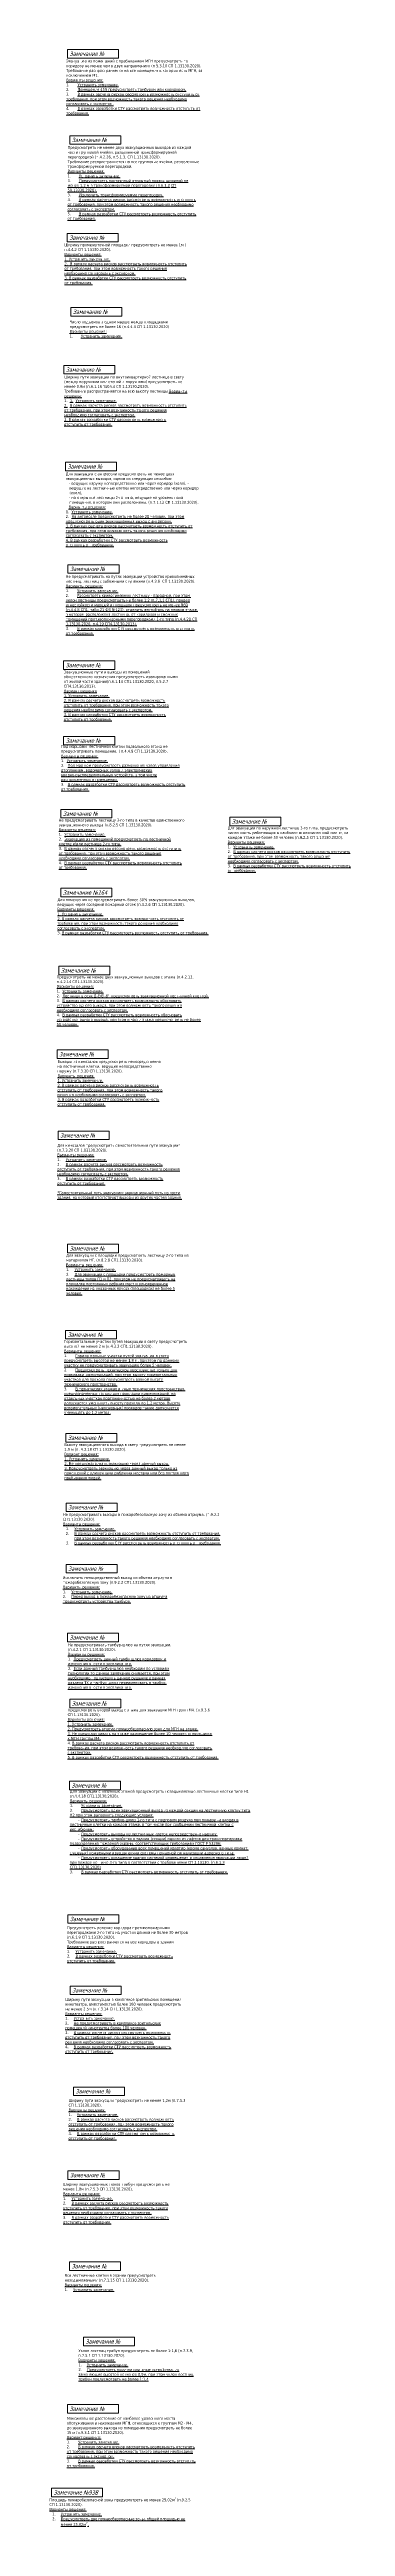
# Model space of a CAD drawing. Header units: millimetres. Extents: x -204396 to 1997851, y -2958255 to 237418.
# Drawn here: x 157019 to 219641, y -2958255 to -2434955 of the extents above; entities that cross this region are included whole.
import ezdxf

# ---------------------------------------------------------------- set-up
doc = ezdxf.new("R2010")
doc.units = ezdxf.units.MM
doc.layers.add('экспертиза', color=1, linetype='Continuous', lineweight=0)
doc.styles.add('ЭКСПЕРТИЗА', font='tahoma.ttf')

msp = doc.modelspace()

# ---------------------------------------------------------------- linework, layer by layer
at = {"layer": 'экспертиза', "lineweight": 0}
for points in [[(160810, -2434955), (171610, -2434955), (171610, -2436755), (160810, -2436755), (160810, -2434955)], [(161300, -2453155), (172100, -2453155), (172100, -2454955), (161300, -2454955), (161300, -2453155)], [(160784, -2473802), (171584, -2473802), (171584, -2475602), (160784, -2475602), (160784, -2473802)], [(161528, -2489456), (172328, -2489456), (172328, -2491256), (161528, -2491256), (161528, -2489456)], [(160034, -2501684), (170834, -2501684), (170834, -2503484), (160034, -2503484), (160034, -2501684)], [(160378, -2522159), (171178, -2522159), (171178, -2523959), (160378, -2523959), (160378, -2522159)], [(160935, -2543790), (171735, -2543790), (171735, -2545590), (160935, -2545590), (160935, -2543790)], [(160010, -2564114), (170810, -2564114), (170810, -2565914), (160010, -2565914), (160010, -2564114)], [(160020, -2580061), (170820, -2580061), (170820, -2581861), (160020, -2581861), (160020, -2580061)], [(159423, -2595498), (170223, -2595498), (170223, -2597298), (159423, -2597298), (159423, -2595498)], [(195165, -2597145), (205965, -2597145), (205965, -2598945), (195165, -2598945), (195165, -2597145)], [(159001, -2628626), (169801, -2628626), (169801, -2630426), (159001, -2630426), (159001, -2628626)], [(158617, -2646319), (169417, -2646319), (169417, -2648119), (158617, -2648119), (158617, -2646319)], [(158822, -2663450), (169622, -2663450), (169622, -2665250), (158822, -2665250), (158822, -2663450)], [(160854, -2687354), (171654, -2687354), (171654, -2689154), (160854, -2689154), (160854, -2687354)], [(160424, -2705560), (171224, -2705560), (171224, -2707360), (160424, -2707360), (160424, -2705560)], [(160476, -2727347), (171276, -2727347), (171276, -2729147), (160476, -2729147), (160476, -2727347)], [(160526, -2742030), (171326, -2742030), (171326, -2743830), (160526, -2743830), (160526, -2742030)], [(160532, -2755000), (171332, -2755000), (171332, -2756800), (160532, -2756800), (160532, -2755000)], [(160830, -2769535), (171630, -2769535), (171630, -2771335), (160830, -2771335), (160830, -2769535)], [(161296, -2783481), (172096, -2783481), (172096, -2785281), (161296, -2785281), (161296, -2783481)], [(161243, -2800793), (172043, -2800793), (172043, -2802593), (161243, -2802593), (161243, -2800793)], [(160892, -2829017), (171692, -2829017), (171692, -2830817), (160892, -2830817), (160892, -2829017)], [(161383, -2844081), (172183, -2844081), (172183, -2845881), (161383, -2845881), (161383, -2844081)], [(162089, -2865415), (172889, -2865415), (172889, -2867215), (162089, -2867215), (162089, -2865415)], [(160929, -2883125), (171729, -2883125), (171729, -2884925), (160929, -2884925), (160929, -2883125)], [(161273, -2902379), (172073, -2902379), (172073, -2904179), (161273, -2904179), (161273, -2902379)], [(164182, -2918283), (174982, -2918283), (174982, -2920083), (164182, -2920083), (164182, -2918283)], [(160843, -2932503), (171643, -2932503), (171643, -2934303), (160843, -2934303), (160843, -2932503)], [(157465, -2950161), (168265, -2950161), (168265, -2951961), (157465, -2951961), (157465, -2950161)]]:
    msp.add_lwpolyline(points, dxfattribs=at)
at = {"layer": 'экспертиза', "lineweight": 0, "transparency": 33554687}
msp.add_lwpolyline([(159423, -2612163), (170223, -2612163), (170223, -2613963), (159423, -2613963), (159423, -2612163)], dxfattribs=at)

# ---------------------------------------------------------------- texts
at = {"layer": 'экспертиза', "lineweight": 0, "style": 'ЭКСПЕРТИЗА', "oblique": 14.99998, "width": 0.8}
for s, p in [('Замечание №', (161260, -2436305)), ('Замечание №', (161750, -2454505)), ('Замечание №', (161234, -2475152)), ('Замечание №', (161978, -2490806)), ('Замечание №', (160484, -2503034)), ('Замечание №', (160828, -2523509)), ('Замечание №', (161385, -2545140)), ('Замечание №', (160460, -2565464)), ('Замечание №', (160470, -2581411)), ('Замечание №', (159873, -2596848)), ('Замечание №', (195615, -2598495)), ('Замечание №', (159451, -2629976)), ('Замечание №', (159067, -2647669)), ('Замечание №', (159272, -2664800)), ('Замечание №', (161304, -2688704)), ('Замечание №', (160874, -2706910)), ('Замечание №', (160926, -2728697)), ('Замечание №', (160976, -2743380)), ('Замечание №', (160982, -2756350)), ('Замечание №', (161280, -2770885)), ('Замечание №', (161746, -2784831)), ('Замечание №', (161693, -2802143)), ('Замечание №', (161342, -2830367)), ('Замечание №', (161833, -2845431)), ('Замечание №', (162539, -2866765)), ('Замечание №', (161379, -2884475)), ('Замечание №', (161723, -2903729)), ('Замечание №', (164632, -2919633)), ('Замечание №', (161293, -2933853)), ('Замечание №93В', (157915, -2951511))]:
    msp.add_text(s, height=900, dxfattribs=at).set_placement(p)
at = {"layer": 'экспертиза', "lineweight": 0, "ltscale": 100, "transparency": 33554687, "style": 'ЭКСПЕРТИЗА', "oblique": 14.99998, "width": 0.8}
msp.add_text('Замечание №164', height=900, dxfattribs=at).set_placement((159873, -2613513))
at = {"layer": 'экспертиза', "lineweight": 0, "ltscale": 100, "transparency": 33554687, "char_height": 600, "attachment_point": 1, "style": 'ЭКСПЕРТИЗА'}
for s, insert, width in [('Эвакуацию из помещений с пребыванием МГН предусмотреть по коридору не менее чем в двух направлениях (п 5.3.10 СП 1.13130.2020).\\PТребование распространяется на все помещения в которых есть МГН, за исключением М1.\\P{\\L\\C6;Варианты решения:\\P\\l1.^I\\LУстранить замечание.\\P\\l2.^I\\LПомещение 459 предусмотреть тамбуром или коридором.\\P\\l3.^I\\LВ рамках расчета рисков рассмотреть возможность отступить от требования, при этом возможность такого решения необходимо согласовать с экспертом.\\H0.91667x;\\l\\C0;\\P\\H1.09091x;\\C6;4.^I\\LВ рамках разработки СТУ рассмотреть возможность отступить от требования. }', (160557, -2437093), 28267.99), ('Предусмотреть не менее двух эвакуационных выходов из каждой части групповой ячейки, разделенной трансформируемой перегородкой (п.4.2.26, п.5.1.3, СП 1.13130.2020).\\P{Требование распространяется на все групповые ячейки, разделенные трансформируемой перегородкой.\\P\\L\\C6;Варианты решения:\\P\\l1.^I\\LУстранить замечание.\\P\\l3.^I\\LПредусмотреть постоянный открытый проход шириной не менее \\C2;1,2 м\\C6; в трансформируемой перегородке (\\C2;п.6.2.2 СП 59.13330.2020\\C6;).\\P\\l3.^I\\LИсключить трансформируемую перегородку.\\P\\l4.^I\\LВ рамках расчета рисков рассмотреть возможность отступить от требования, при этом возможность такого решения необходимо согласовать с экспертом.\\H0.91667x;\\l\\C0;\\P\\H1.09091x;\\C6;5.^I\\LВ рамках разработки СТУ рассмотреть возможность отступить от требования. }', (160849, -2455354), 26836.95), ('Не предусматривать на путях эвакуации устройство криволинейных {\\L\\C6; \\P}лестниц, лестниц с забежными ступенями (п.4.3.6  СП 1.13130.2020).\\P{\\L\\C6;Варианты решения:\\P\\l1.^I\\LУстранить замечание.\\H0.91667x;\\l\\C0;\\P\\H1.09091x;\\C2;2.^I\\LРассмотреть криволинейную лестницу - парадной, при этом  уклон лестницы предусмотреть не более 1:2 (п.7.1.1 СП1), предел огнестойкости маршей и площадок предусмотреть не менее R60 (п.4.4.8 СП1, табл.21 ФЗ №123), отделить вестибюль на первом этаже, в котором расположена лестница, от коридоров и смежных помещений противопожарными перегородками 1-го типа (п.4.4.20 СП 1.13130.2020, п.4.19 СП4.13130.2013)\\C6;.\\l\\P3.^I\\LВ рамках разработки СТУ рассмотреть возможность отступить от требования. }', (160483, -2545989), 26836.95), ('Ширину пути эвакуации в комплексе зрительских помещений кинотеатра, вместимостью более 100 человек предусмотреть не менее 2,5м (п.7.3.14 СП 1.13130.2020).\\P{\\L\\C6;Варианты решения: \\P\\pt1800;\\l1.^I\\LУстранить замечание.\\P\\l2.^I\\LНе предусматривать в комплексе зрительских помещений кинотеатра более 100 человек.\\P\\l3.^I\\LВ рамках расчета рисков рассмотреть возможность отступить от требования, при этом возможность такого решения необходимо согласовать с экспертом.\\H0.91667x;\\l\\C0;\\P\\H1.09091x;\\C6;4.^I\\LВ рамках разработки СТУ рассмотреть возможность отступить от требования. }', (160349, -2846614), 23702.99), ('Ширину пути эвакуации предусмотреть не менее 1,2м (п.7.5.3 СП 1.13130.2020).\\P{\\L\\C6;Варианты решения: \\P\\pt1800;\\l1.^I\\LУстранить замечание.\\P\\l2.^I\\LВ рамках расчета рисков рассмотреть возможность отступить от требования, при этом возможность такого решения необходимо согласовать с экспертом.\\H0.91667x;\\l\\C0;\\P\\H1.09091x;\\C6;3.^I\\LВ рамках разработки СТУ рассмотреть возможность отступить от требования. }', (161055, -2867948), 23702.99), ('Ширину эвакуационных люков трибун предусмотреть не менее 1,8м (п.7.5.3 СП 1.13130.2020).\\P{\\L\\C6;Варианты решения: \\P\\pt1800;\\l1.^I\\LУстранить замечание.\\P\\l2.^I\\LВ рамках расчета рисков рассмотреть возможность отступить от требования, при этом возможность такого решения необходимо согласовать с экспертом.\\H0.91667x;\\l\\C0;\\P\\H1.09091x;\\C6;3.^I\\LВ рамках разработки СТУ рассмотреть возможность отступить от требования. }', (159896, -2885658), 23702.99), ('Все лестничные клетки в здании предусмотреть незадымляемыми (п.7.1.15 СП 1.13130.2020).{\\L\\C6;\\PВарианты решения: \\P\\pt1800;\\l1.^I\\LУстранить замечание.}', (160239, -2904912), 23702.99), ('Уклон лестниц трибун предусмотреть не более 1:1,6 (п.7.3.9, п.7.5.1 СП 1.13130.2020).\\P{\\L\\C6;Варианты решения: \\P\\pt1800;\\l1.^I\\LУстранить замечание.\\P\\l2.^I\\LПредусмотреть поручни или иные устройства, их заменяющие высотой не менее 0,9м, при этом уклон лестниц трибун предусмотреть не более 1:1,4}', (163148, -2920816), 23702.99), ('Максимальное расстояние от наиболее удаленного места обслуживания и нахождения МГН, относящихся к группам М2 - М4, до эвакуационного выхода из помещения предусмотреть не более 15 м (п.9.3.1 СП 1.13130.2020).{\\A1;\\P\\L\\C6;Вариант решения:\\P\\l1.^I\\LУстранить замечание. \\P\\A0;\\l2.^I\\LВ рамках расчета рисков рассмотреть возможность отступить от требования, при этом возможность такого решения необходимо согласовать с экспертом.\\l\\C0;\\P\\C6;3.^I\\LВ рамках разработки СТУ рассмотреть возможность отступить от требования. }', (160698, -2935114), 26101.14)]:
    msp.add_mtext(s, dxfattribs=dict(at, insert=insert, width=width))
at = {"layer": 'экспертиза', "lineweight": 0, "ltscale": 100, "char_height": 600, "attachment_point": 1, "style": 'ЭКСПЕРТИЗА'}
for s, insert, width in [('Ширину промежуточной площадки предусмотреть не менее 1м{\\C2; }( п.4.4.2 СП 1.13130.2020).\\P\\pt1200;{\\L\\C6;Варианты решения:\\P1. Устранить замечание.\\P\\ptz;2.  В рамках расчета рисков рассмотреть возможность отступить от требования, при этом возможность такого решения необходимо согласовать с экспертом.\\H0.91667x;\\l\\C0;\\P\\H1.09091x;\\L\\C6;3. В рамках разработки СТУ рассмотреть возможность отступить от требования.}', (160189, -2475910), 25132.27), ('Число подъемов в одном марше между площадками предусмотреть не более 16 (п.4.4.4 СП 1.13130.2020)\\P{\\L\\C6;Варианты решения:\\l\\P1.^I\\LУстранить замечание.}', (161285, -2492194), 24494.8), ('\\pt1200;Ширину пути эвакуации по внутриквартирной лестнице в свету (между поручнями или стеной и поручнями) предусмотреть не менее 0,9м (п.6.1.16 табл.4 СП 1.13130.2020).\\PТребование распространяется на всю высоту лестницы {\\L\\C6;Варианты решения:\\P\\pt1200,2400;\\l1.^I\\L1.^IУстранить замечание.\\P\\pt1200;2.^IВ рамках расчета рисков рассмотреть возможность отступить от требования, при этом возможность такого решения необходимо согласовать с экспертом.\\P3. В рамках разработки СТУ рассмотреть возможность отступить\\~от\\~требования.}', (160135, -2503830), 25132.27), ('\\pt1200;Для эвакуации с антресоли предусмотреть не менее двух эвакуационных выходов, одним из следующих способов:\\P\\pi-179.316,l779.316;-^Iведущих наружу непосредственно или через коридор (холл), - \\P\\pi0,t779.316,1200;ведущих на лестничные клетки непосредственно или через коридор \\P(холл), \\P\\pi-179.316,t1200;-^Iна открытые лестницы 2-го типа, ведущие на уровень пола \\P\\pi0,t779.316,1200;помещения, в котором они расположены. (п.7.1.12 СП 1.13130.2020).\\P\\pi-179.316;{\\L\\C6;Варианты решения:\\P\\pi0,l0,t1200;\\l1.^I\\LУстранить замечание.\\P\\l2.^I\\LНа антресоле предусмотреть не более 20 человек, при этом предусмотреть один эвакуационный выход с антресоли.\\P3. В рамках расчета рисков рассмотреть возможность отступить от требования, при этом возможность такого решения необходимо согласовать с экспертом.\\P4. В рамках разработки СТУ рассмотреть возможность отступить\\~от\\~требования.}', (160478, -2524305), 27573.91), ('Под маршами  лестничной клетки подвального этажа не предусматривать помещение. ( п.4.4.9 СП 1.13130.2020).\\P\\pt1200;{\\L\\C6;Варианты решения:\\P\\l1.^I\\LУстранить замечание.\\P\\l2.^I\\L Под маршем предусмотреть размещение узлов управления отоплением, водомерных узлов и электрических вводно-распределительных устройств, в том числе расположенных в помещении.\\P\\l3.^I\\L В рамках разработки СТУ рассмотреть возможность отступить от требования. }', (159474, -2581893), 25132.27), ('\\pt1200;Не предусматривать лестницу 3-го типа в качестве единственного эвакуационного выхода (п.8.2.5 СП 1.13130.2020).{\\L\\C6;\\PВарианты решения:\\P\\l1.^I\\LУстранить замечание.\\P\\l2.^I\\LЭвакуацию из помещений предусмотреть по лестничной клетке и\\\\или лестнице 2-го типа.\\P\\l3.^I\\LВ рамках расчета рисков рассмотреть возможность отступить от требования, при этом возможность такого решения необходимо согласовать с экспертом.\\H0.91667x;\\l\\C0;\\P\\H1.09091x;\\C6;4.^I\\LВ рамках разработки СТУ рассмотреть возможность отступить от требования. }', (158977, -2597462), 25338.67), ('\\pt1200;Для эвакуации по наружной лестнице 3-го типа, предусмотреть численность работающих в наиболее многочисленной смене, на каждом этаже не более 50 человек (п.8.2.5 СП 1.13130.2020).{\\L\\C6;\\PВарианты решения:\\P\\l1.^I\\LУстранить замечание.\\P\\l2.^I\\LВ рамках расчета рисков рассмотреть возможность отступить от требования, при этом возможность такого решения необходимо согласовать с экспертом.\\H0.91667x;\\l\\C0;\\P\\H1.09091x;\\C6;3.^I\\LВ рамках разработки СТУ рассмотреть возможность отступить от требования. }', (194719, -2599109), 25338.67), ("\\pt1200;Предусмотреть не менее двух эвакуационных выходов с этажа (п.4.2.13, п.4.2.14 СП1.13130.2020).{\\L\\C6;\\PВарианты решения:\\P\\l1.^I\\LУстранить замечание.\\P\\l2.^I\\LЛестницу в осях Д-Е/6'-6'' предусмотреть эвакуационной лестничной клеткой.\\P\\l3.^I\\LВ рамках расчета рисков рассмотреть возможность обосновать устройство одного выхода, при этом возможность такого решения необходимо согласовать с экспертом.\\H0.91667x;\\l\\C0;\\P\\H1.09091x;\\C6;4.^I\\LВ рамках разработки СТУ рассмотреть возможность обосновать устройство  одного выхода, при этом в части этажа предусмотреть не более 50 человек.}", (158555, -2630590), 29427.02), ('\\pt1200;Выходы из кинозалов предусмотреть непосредственно на лестничные клетки, ведущие непосредственно наружу (п.7.3.20 СП 1.13130.2020).\\P{\\L\\C6;Варианты решения:\\P1. Устранить замечание.\\P2. В рамках расчета рисков рассмотреть возможность отступить от требования, при этом возможность такого решения необходимо согласовать с экспертом.\\H0.91667x;\\l\\C0;\\P\\H1.09091x;\\L\\C6;3. В рамках разработки СТУ рассмотреть возможность отступить от требования. }', (158718, -2648466), 21437.28), ('Для кинозалов предусмотреть самостоятельные пути эвакуации*  (п.7.3.20 СП 1.13130.2020).\\P{\\L\\C6;Варианты решения: \\P\\pt1800;\\l1.^I\\LУстранить замечание.\\P\\l2.^I\\LВ рамках расчета рисков рассмотреть возможность отступить от требования, при этом возможность такого решения необходимо согласовать с экспертом.\\H0.91667x;\\l\\C0;\\P\\H1.09091x;\\C6;3.^I\\LВ рамках разработки СТУ рассмотреть возможность отступить от требования. \\P\\ptz;\\P*Самостоятельный путь эвакуации: эвакуационный путь из части здания, на который отсутствуют выходы из других частей здания.}', (158669, -2666177), 25154.37), ('Для эвакуации с площадки предусмотреть лестницу 2-го типа из материалов НГ. (п.8.2.8 СП1.13130.2020).\\P{\\L\\C6;Варианты решения: \\P\\pt1800;\\l1.^I\\LУстранить замечание.\\P\\l2.^I\\LДля эвакуации с площадки предусмотреть пожарные лестницы типов П1 и П2, при этом не предусматривать на площадке постоянных рабочих мест и одновременное нахождение на указанных ярусах (площадках) не более 5 человек. }', (160547, -2689402), 25154.37), ('\\pt1200;Горизонтальные участки путей эвакуации в свету предусмотреть  высотой не менее 2 м (п.4.3.2 СП1.13130.2020).{\\L\\P\\C6;Варианты решения:\\P\\pt2400;\\l1.^I\\LГоризонтальные участки путей эвакуации в свету  \\P\\pt2.502;предусмотреть высотой не менее 1,8 м, при этом по данному участку не предусматривать эвакуацию более 5 человек.\\P\\pt2400;\\l2.^I\\LПредусмотреть техническое пространство только для \\P\\pt2.502;прокладки коммуникаций, при этом высоту горизонтальных участков для прохода предусмотреть равной высоте технического пространства. \\P\\pt2400;\\l3.^I\\LВ технических этажах и иных технических пространствах, \\P\\pt2.502;предназначенных только для прокладки коммуникаций, на отдельных участках протяженностью не более 2 метров допускается уменьшать высоту прохода до 1,2 метра. Высоту вспомогательных (неосновных) проходов также допускается уменьшать\\~до\\~1,2\\~метра.}', (160117, -2707608), 25154.37), ('\\pt2.502;Высоту эвакуационного выхода в свету предусмотреть не менее 1,9 м (п. 4.2.18 СП 1.13130.2020).^J{\\L\\C6;Вариант решения:^J1. Устранить замечание. ^J2. Не предусматривать эвакуацию через данный выход. ^J3. Предусмотреть эвакуацию через данный выход только из помещений с одиночными рабочими местами или без постоянного пребывания людей.}', (160169, -2729395), 25154.37), ('\\pt1200;Не предусматривать выходы в пожаробезопасную зону из объема атриума. (п.9.2.2 СП1.13130.2020). ^J{\\L\\C6;Варианты решения:\\P\\pi-1800,l2400,t2400;\\l1.^I\\LУстранить замечание.\\P\\l2.^I\\LВ рамках расчета рисков рассмотреть возможность отступить от требования, при этом возможность такого решения необходимо согласовать с экспертом.\\P\\l3.^I\\LВ рамках разработки СТУ рассмотреть возможность отступить\\~от\\~требования.}', (159885, -2744162), 32722.85), ('\\pt1200;Исключить непосредственный выход из объема атриума в пожаробезопасную зону (п.9.2.2 СП1.13130.2020).{\\L\\C6;\\PВарианты решения:\\P\\pt1800;\\l1.^I\\LУстранить замечание.\\P\\l2.^I\\LПеред выход в пожаробезопасную зону из атриума предусмотреть устройства тамбура.}', (159849, -2757488), 25619.39), ('\\pt1200;Не предусматривать тамбур-шлюз на путях эвакуации. (п.4.2.1 СП 1.13130.2020).\\P{\\L\\C6;Варианты решения:\\P\\l1.^I\\LПредусмотреть данный тамбу-шлюз коридором и изменения внести в экспликацию.\\P\\l2.^I\\LЕсли данный тамбур-шлюз необходим по условиям технологии то данное замечание снимается, при этом необходимо подтвердить данное решение в рамках раздела ТХ и тамбур-шлюз переименовать в тамбур, изменения внести в экспликацию.}', (160930, -2771681), 21437.28), ('\\pt1200;Предусмотреть второй выход с этажа для эвакуации МГН групп М4. (п.9.3.6 СП 1.13130.2020).{\\L\\C6;\\PВарианты решения:\\P\\ptz;1. Устранить замечание.\\P2. Предусмотреть вторую пожаробезопасную зону для МГН на этаже.\\P3. Не предусматривать на этаже размещение более 10 человек относящихся к МГН группы М4.\\P\\l4. \\LВ рамках расчета рисков рассмотреть возможность отступить от требования, при этом возможность такого решения необходимо согласовать с экспертом.\\P\\pt1200;5. В рамках разработки СТУ рассмотреть возможность отступить от требования. }', (160850, -2785445), 29427.02), ('Для эвакуации с наземных этажей предусмотреть незадымляемые лестничные клетки типа Н1 (п.4.4.18 СП1.13130.2020).\\P\\pt1200;{\\L\\C6;Варианты решения:\\P\\ptz;\\l1.^I\\LУстранить замечание.\\P\\l2.^I\\LПредусмотреть один эвакуационный выход из каждой секции на лестничную клетку типа Н2 при этом выполнить следующие условия:\\P\\pi1772.502;\\l-^I\\LПредусмотреть тамбур-шлюз 1-го типа с подпором воздуха при пожаре на входах в лестничные клетки на каждом этаже, в том числе при сообщении лестничной клетки с вестибюлем;\\P\\l-^I\\LПредусмотреть выходы из лестничных клеток непосредственно наружу;\\P\\l-^I\\LПредусмотреть устройство в здании (секции) одного из лифтов для транспортировки подразделений пожарной охраны, соответствующих требованиям ГОСТ Р 53296;\\P\\l-^I\\LПредусмотреть оборудование всех помещений квартир (кроме санузлов, ванных комнат, душевых) пожарными извещателями системы пожарной сигнализации адресного типа;\\P\\l-^I\\LПредусмотреть оснащение здания системой оповещения и управления эвакуации людей при пожаре не ниже 3-го типа в соответствии с требованиями СП 3.13130. (п.6.1.3 СП1.13130.2020)\\P\\pi0;\\l3.^I\\LВ рамках разработки СТУ рассмотреть возможность отступить от требования. }', (161327, -2802647), 37498.32), ('Предусмотреть деление коридора противопожарными перегородками 2-го типа на участки длиной не более 30 метров (п.6.1.9 СП 1.13130.2020).\\PТребование распространяется на все коридоры в здании\\P{\\L\\C6;Варианты решения: \\P\\pt1800;\\l1.^I\\LУстранить замечание.\\P\\l2.^I\\LВ рамках разработки СТУ рассмотреть возможность отступить от требования. }', (160739, -2831460), 25154.37), ('\\A1;\\pt1200;Площадь пожаробезопасной зоны предусмотреть не менее 25,02м{\\H0.7x;\\S2 ^ ;}(п.9.2.5 СП 1.13130.2020).\\P{\\L\\C6;Варианты решения:\\P\\pi-1800,l2400,t2400;\\l1.^I\\LУстранить замечание.\\P\\l2.^I\\LПредусмотреть две пожаробезопасные зоны, общей площадью не менее 25,02м\\H0.7x;\\S2^ ;\\H1.42857x;.}', (157019, -2952126), 29427.02)]:
    msp.add_mtext(s, dxfattribs=dict(at, insert=insert, width=width))
at = {"layer": 'экспертиза', "lineweight": 0, "char_height": 600, "attachment_point": 1, "style": 'ЭКСПЕРТИЗА'}
for s, insert, width in [('Эвакуационные пути и выходы из помещений общественного назначения предусмотреть изолированными от жилой\\~части\\~здания(п.6.1.14 СП1.13130.2020, п.5.2.7 СП4.13130.2013).\\P{\\L\\C6;Вариант решения \\P1. Устранить замечание.\\P2. В рамках расчета рисков рассмотреть возможность отступить от требования, при этом возможность такого решения необходимо согласовать с экспертом.\\H0.91667x;\\l\\C0;\\P\\H1.09091x;\\L\\C6;3. В рамках разработки СТУ рассмотреть возможность отступить от требования. }', (160065, -2566161), 22991.53), ('Для помещения не предусматривать более 50% эвакуационных выходов, ведущих через соседний пожарный отсек (п.4.2.6 СП 1.13130.2020).\\P{\\L\\C6;Варианты решения:\\P1. Устранить замечание.\\P2. В рамках расчета рисков рассмотреть возможность отступить от требования, при этом возможность такого решения необходимо согласовать с экспертом.\\H0.91667x;\\l\\C0;\\P\\H1.09091x;\\C6;3. \\LВ рамках разработки СТУ рассмотреть возможность отступить от требования. }', (158705, -2614273), 28948.38)]:
    msp.add_mtext(s, dxfattribs=dict(at, insert=insert, width=width))

doc.saveas('drawing.dxf')
